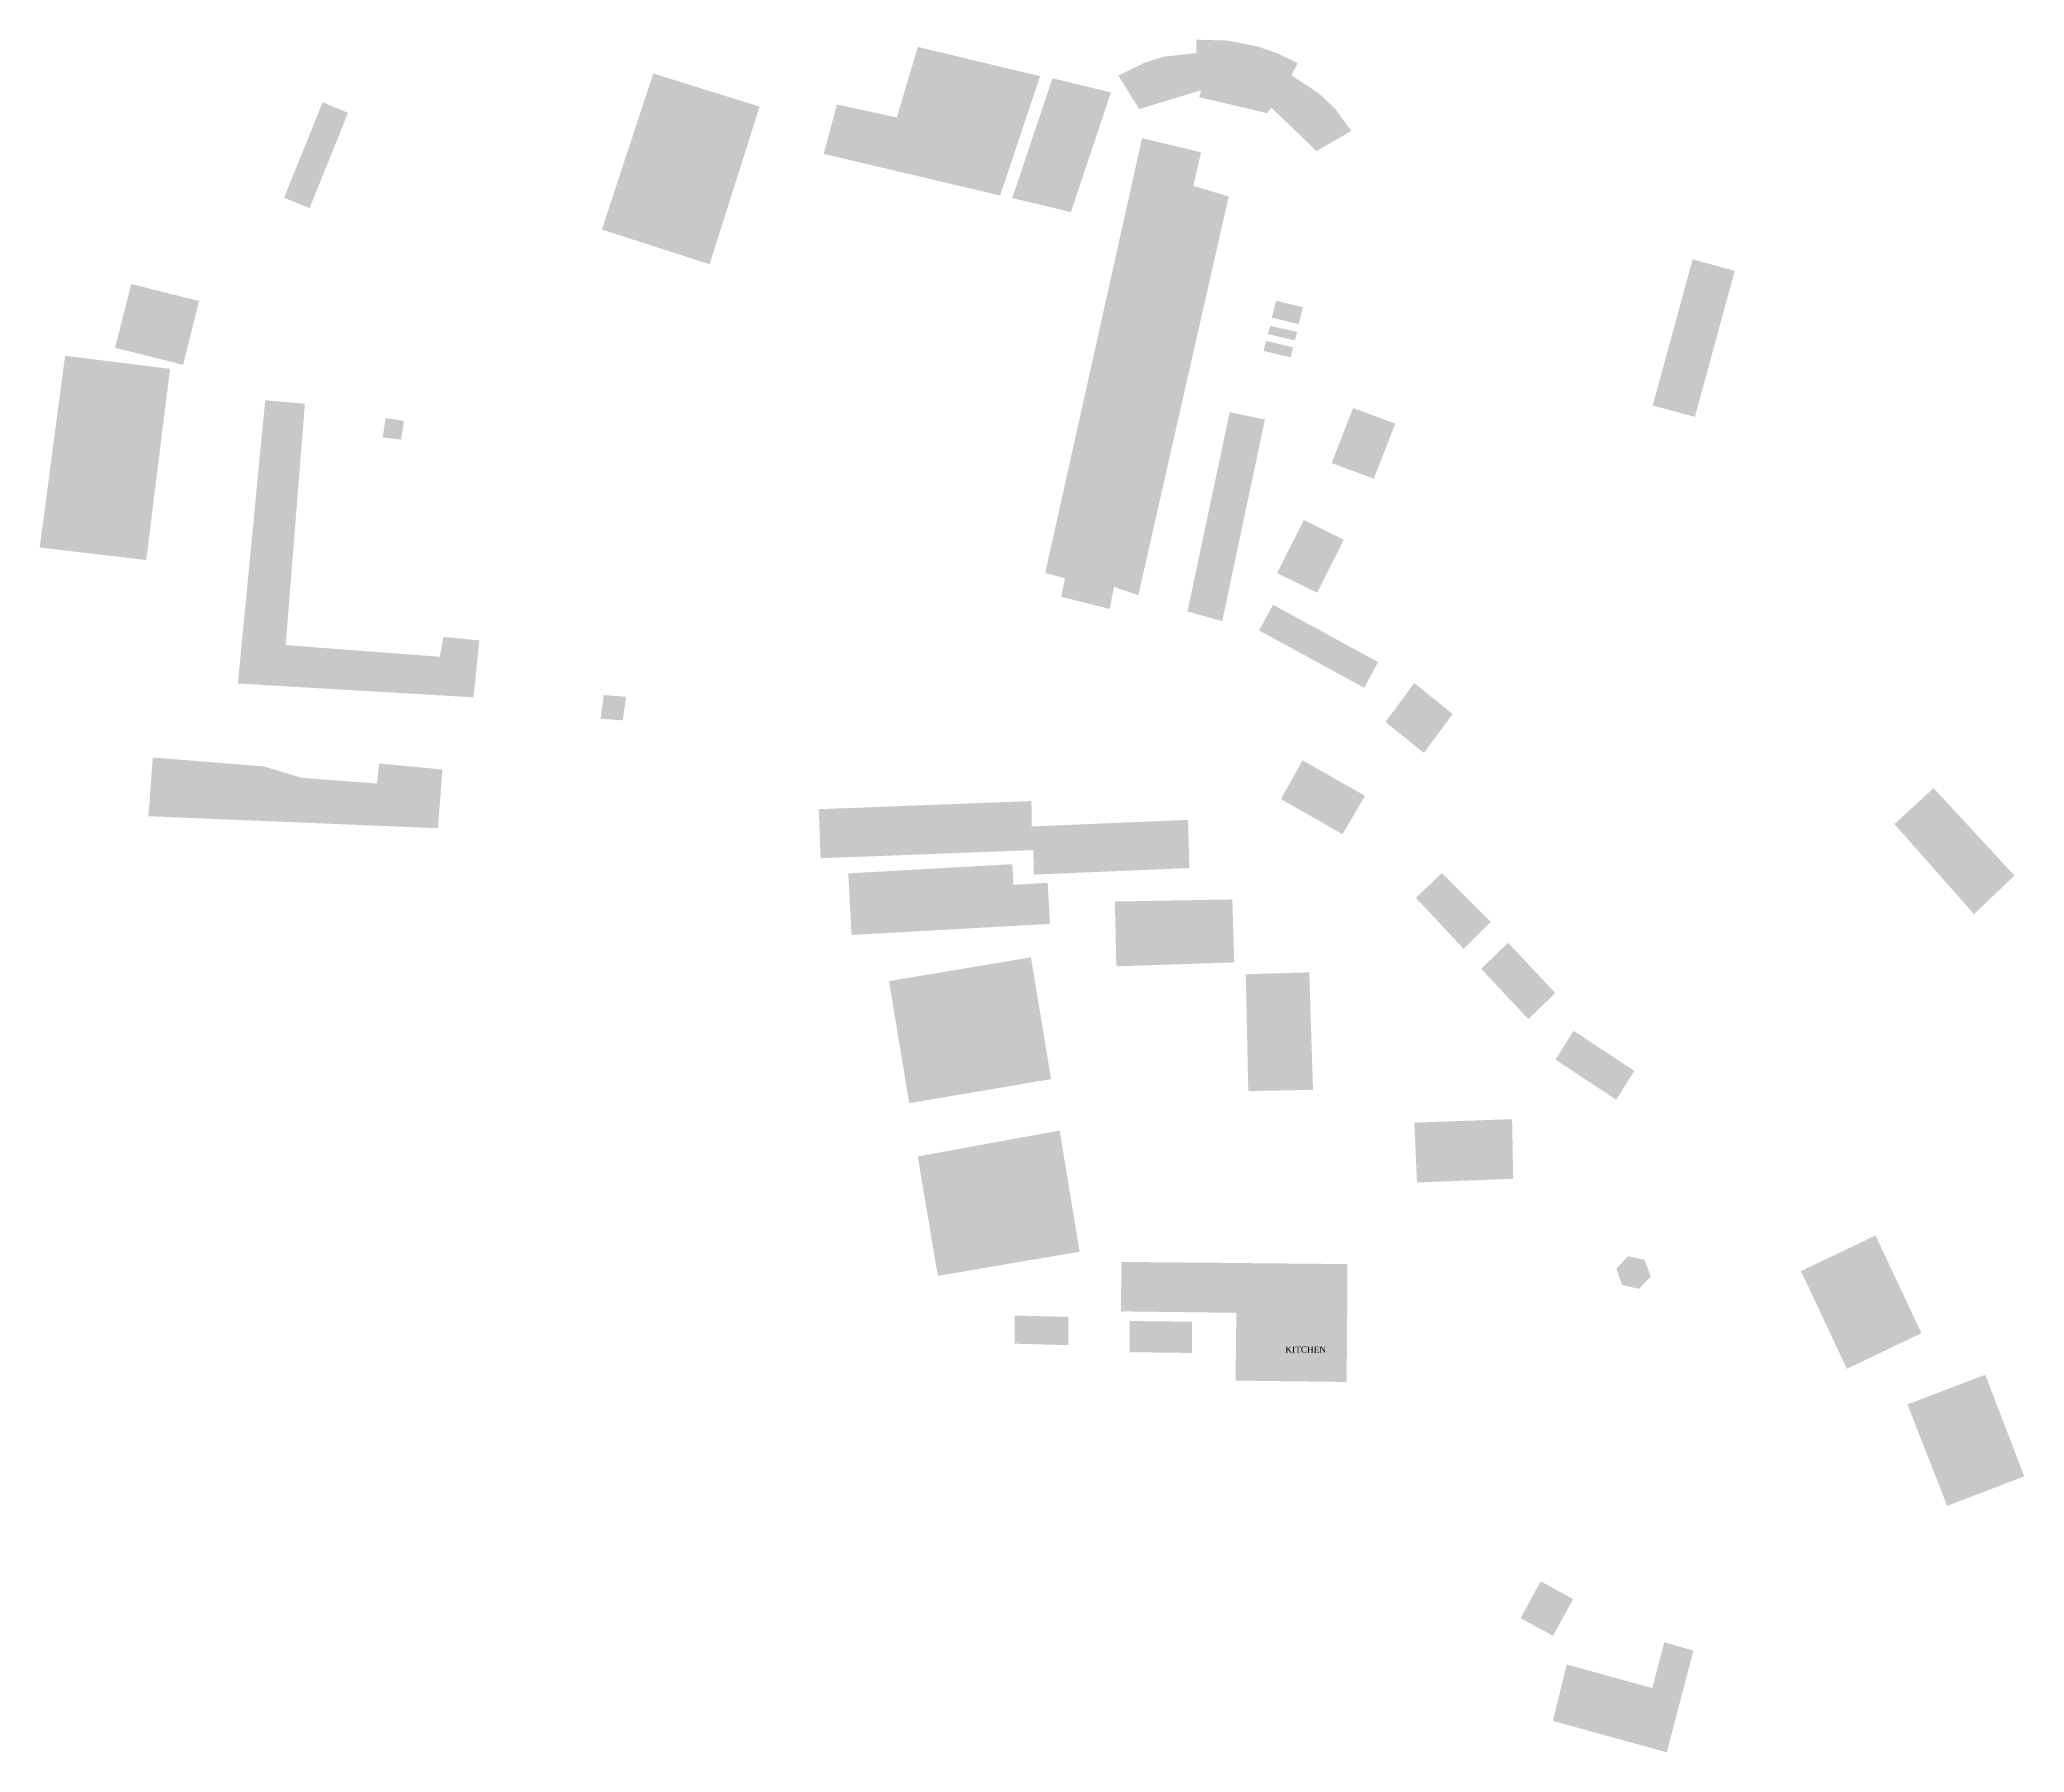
# Model space of a CAD drawing. Header units: metres. Extents: x 189445 to 380082, y 2970950 to 5942519.
# Drawn here: x 379599.3 to 380082.2, y 5942102.5 to 5942519.1 of the extents above; entities that cross this region are included whole.
import ezdxf

# ---------------------------------------------------------------- set-up
doc = ezdxf.new("R2010")
doc.units = ezdxf.units.M
doc.header["$LTSCALE"] = 200
doc.layers.add('building line', color=250, linetype='Continuous')
doc.layers.add('text', color=7, linetype='Continuous')

msp = doc.modelspace()

# ---------------------------------------------------------------- texts
at = {"layer": 'text', "insert": (379902.33, 5942201.24), "char_height": 1.5, "attachment_point": 1}
msp.add_mtext_dynamic_manual_height_columns('{\\fTimes New Roman|b0|i0|c0|p18;KITCHEN}', width=16.1238, gutter_width=34.93, heights=[0], dxfattribs=at)

# ---------------------------------------------------------------- hatches: boundary and pattern name
at = {"layer": 'building line', "lineweight": 120, "true_color": 0x139b48}
h = msp.add_hatch(color=114, dxfattribs=at)
h.dxf.hatch_style = 1
h.paths.add_polyline_path([(379840.45, 5942295.89), (379805.92, 5942290.12), (379810.83, 5942260.43), (379845.35, 5942266.28)])
h.paths.add_polyline_path([(379847.43, 5942253.77), (379812.91, 5942247.47), (379817.78, 5942218.42), (379852.29, 5942224.3)])
h.paths.add_polyline_path([(379844.53, 5942314.03), (379836.19, 5942313.57), (379835.92, 5942318.56), (379795.98, 5942316.32), (379796.82, 5942301.34), (379845.09, 5942304.05)])
h.paths.add_polyline_path([(379840.56, 5942333.92), (379788.82, 5942331.93), (379789.26, 5942320), (379841.02, 5942321.99), (379841.15, 5942316.03), (379879, 5942317.62), (379878.66, 5942329.34), (379840.66, 5942327.74)])
h.paths.add_polyline_path([(379889.45, 5942309.99), (379860.86, 5942309.48), (379861.23, 5942293.71), (379889.91, 5942294.67)])
h.paths.add_polyline_path([(379908.17, 5942292.26), (379892.71, 5942291.79), (379893.33, 5942263.36), (379909.08, 5942263.67)])
h.paths.add_polyline_path([(379957.52, 5942256.54), (379933.73, 5942255.69), (379934.37, 5942241.14), (379957.79, 5942242.04)])
h.paths.add_polyline_path([(379917.45, 5942221.29), (379862.47, 5942221.82), (379862.33, 5942209.79), (379917.39, 5942209.08)])
h.paths.add_polyline_path([(379917.36, 5942204.05), (379917.39, 5942209.08), (379890.42, 5942209.43), (379890.24, 5942192.95), (379917.24, 5942192.61)])
h.paths.add_polyline_path([(379879.67, 5942207.27), (379864.46, 5942207.44), (379864.46, 5942199.85), (379879.59, 5942199.67)])
h.paths.add_polyline_path([(379849.53, 5942208.46), (379836.48, 5942208.77), (379836.48, 5942201.92), (379849.55, 5942201.56)])
h.paths.add_polyline_path([(379972.37, 5942139.81), (379964.47, 5942144.12), (379959.59, 5942135.17), (379967.49, 5942130.86)])
h.paths.add_polyline_path([(380001.64, 5942127.25), (379994.56, 5942129.32), (379991.63, 5942118.15), (379970.8, 5942123.89), (379967.45, 5942110.17), (379995.15, 5942102.53)])
h.paths.add_polyline_path([(380072.65, 5942194.37), (380053.73, 5942187.15), (380063.38, 5942162.47), (380082.15, 5942169.65)])
h.paths.add_polyline_path([(380045.94, 5942228.26), (380027.81, 5942219.59), (380038.98, 5942195.81), (380057.12, 5942204.48)])
h.paths.add_polyline_path([(379972.5, 5942278.02), (379968.08, 5942271.02), (379982.85, 5942261.28), (379987.27, 5942268.28)])
h.paths.add_polyline_path([(379956.54, 5942299.45), (379950.01, 5942293.1), (379961.49, 5942280.88), (379968.02, 5942287.23)])
h.paths.add_polyline_path([(379940.41, 5942316.39), (379934.11, 5942310.38), (379945.73, 5942297.98), (379952.31, 5942304.53)])
h.paths.add_polyline_path([(379921.74, 5942335.2), (379906.56, 5942343.81), (379901.26, 5942334.4), (379916.25, 5942325.85)])
h.paths.add_polyline_path([(379943.07, 5942355.11), (379933.73, 5942362.63), (379926.73, 5942353.15), (379936.07, 5942345.63)])
h.paths.add_polyline_path([(379899.34, 5942381.67), (379895.96, 5942375.41), (379921.53, 5942361.48), (379924.91, 5942367.74)])
h.paths.add_polyline_path([(379888.56, 5942480.98), (379879.94, 5942483.58), (379881.85, 5942491.73), (379867.48, 5942495.16), (379843.91, 5942389.39), (379848.73, 5942388.1), (379847.82, 5942383.62), (379859.59, 5942380.65), (379860.69, 5942386.05), (379866.57, 5942383.97)])
h.paths.add_polyline_path([(379897.38, 5942426.72), (379888.81, 5942428.5), (379878.52, 5942380.03), (379886.98, 5942377.69)])
h.paths.add_polyline_path([(379916.57, 5942397.48), (379906.84, 5942402.28), (379900.34, 5942389.38), (379910.07, 5942384.59)])
h.paths.add_polyline_path([(379929.1, 5942425.73), (379918.85, 5942429.54), (379913.62, 5942416.13), (379923.87, 5942412.32)])
h.paths.add_polyline_path([(379903.81, 5942510.48), (379905.35, 5942513.42), (379900.54, 5942515.76), (379895.52, 5942517.49), (379888.3, 5942518.91), (379880.73, 5942519.12), (379880.67, 5942515.87), (379872.75, 5942515), (379867.97, 5942513.47), (379861.7, 5942510.36), (379866.81, 5942502.23), (379881.84, 5942506.85), (379881.41, 5942505.13), (379898, 5942501.24), (379898.91, 5942502.64), (379909.92, 5942492.03), (379918.41, 5942496.93), (379914.44, 5942502.34), (379910.61, 5942505.97)])
h.paths.add_polyline_path([(379842.67, 5942510.24), (379812.92, 5942517.36), (379807.8, 5942500.19), (379793.23, 5942503.36), (379790.03, 5942491.34), (379832.95, 5942481.21)])
h.paths.add_polyline_path([(379859.92, 5942506.31), (379845.67, 5942509.73), (379835.91, 5942480.6), (379850.16, 5942477.18)])
h.paths.add_polyline_path([(379774.42, 5942502.85), (379748.55, 5942510.9), (379736.04, 5942472.95), (379762.26, 5942464.47)])
h.paths.add_polyline_path([(379674.29, 5942501.34), (379668.09, 5942503.89), (379658.71, 5942480.68), (379664.91, 5942478.13)])
h.paths.add_polyline_path([(379663.78, 5942430.55), (379654.12, 5942431.43), (379647.48, 5942362.51), (379704.81, 5942359.15), (379706.23, 5942372.99), (379697.5, 5942373.83), (379696.62, 5942369.02), (379659.11, 5942371.85)])
h.paths.add_polyline_path([(379687.84, 5942426.42), (379683.43, 5942427.09), (379682.7, 5942422.37), (379687.24, 5942421.82)], flags=17)
h.paths.add_polyline_path([(379741.9, 5942359.28), (379736.51, 5942359.71), (379735.74, 5942353.97), (379741.13, 5942353.54)])
h.paths.add_polyline_path([(379697.25, 5942341.59), (379681.87, 5942343.07), (379681.31, 5942338.19), (379663.1, 5942339.56), (379653.73, 5942342.35), (379626.78, 5942344.51), (379625.69, 5942330.23), (379696.16, 5942327.31)])
h.paths.add_polyline_path([(379630.97, 5942439.04), (379605.43, 5942442.24), (379599.25, 5942395.6), (379625.18, 5942392.54)])
h.paths.add_polyline_path([(379638.04, 5942455.55), (379621.53, 5942459.69), (379617.59, 5942444.19), (379634.15, 5942440.03)])
h.paths.add_polyline_path([(380011.7, 5942462.89), (380001.45, 5942465.7), (379991.74, 5942430.15), (380002.01, 5942427.37)])
h.paths.add_polyline_path([(379906.62, 5942454.02), (379900.09, 5942455.62), (379899.05, 5942451.52), (379905.58, 5942449.92)])
h.paths.add_polyline_path([(379905.2, 5942448.03), (379898.75, 5942449.49), (379898.01, 5942447.56), (379904.68, 5942445.96)])
h.paths.add_polyline_path([(379897.64, 5942445.84), (379897.07, 5942443.4), (379903.65, 5942441.86), (379904.22, 5942444.3)])
h.paths.add_polyline_path([(380060.08, 5942337.06), (380050.55, 5942328.32), (380069.91, 5942306.41), (380079.75, 5942315.79)])
h.paths.add_polyline_path([(379989.7, 5942222.37), (379985.76, 5942223.2), (379982.89, 5942220.2), (379984.28, 5942216.21), (379988.35, 5942215.25), (379991.29, 5942218.24)])

msp.set_redraw_order([(e.dxf.handle, doc.entitydb.next_handle()) for e in msp.query("TEXT MTEXT ATTDEF DIMENSION ARC_DIMENSION")])  # texts and dimensions are drawn at this point

doc.saveas('drawing.dxf')
